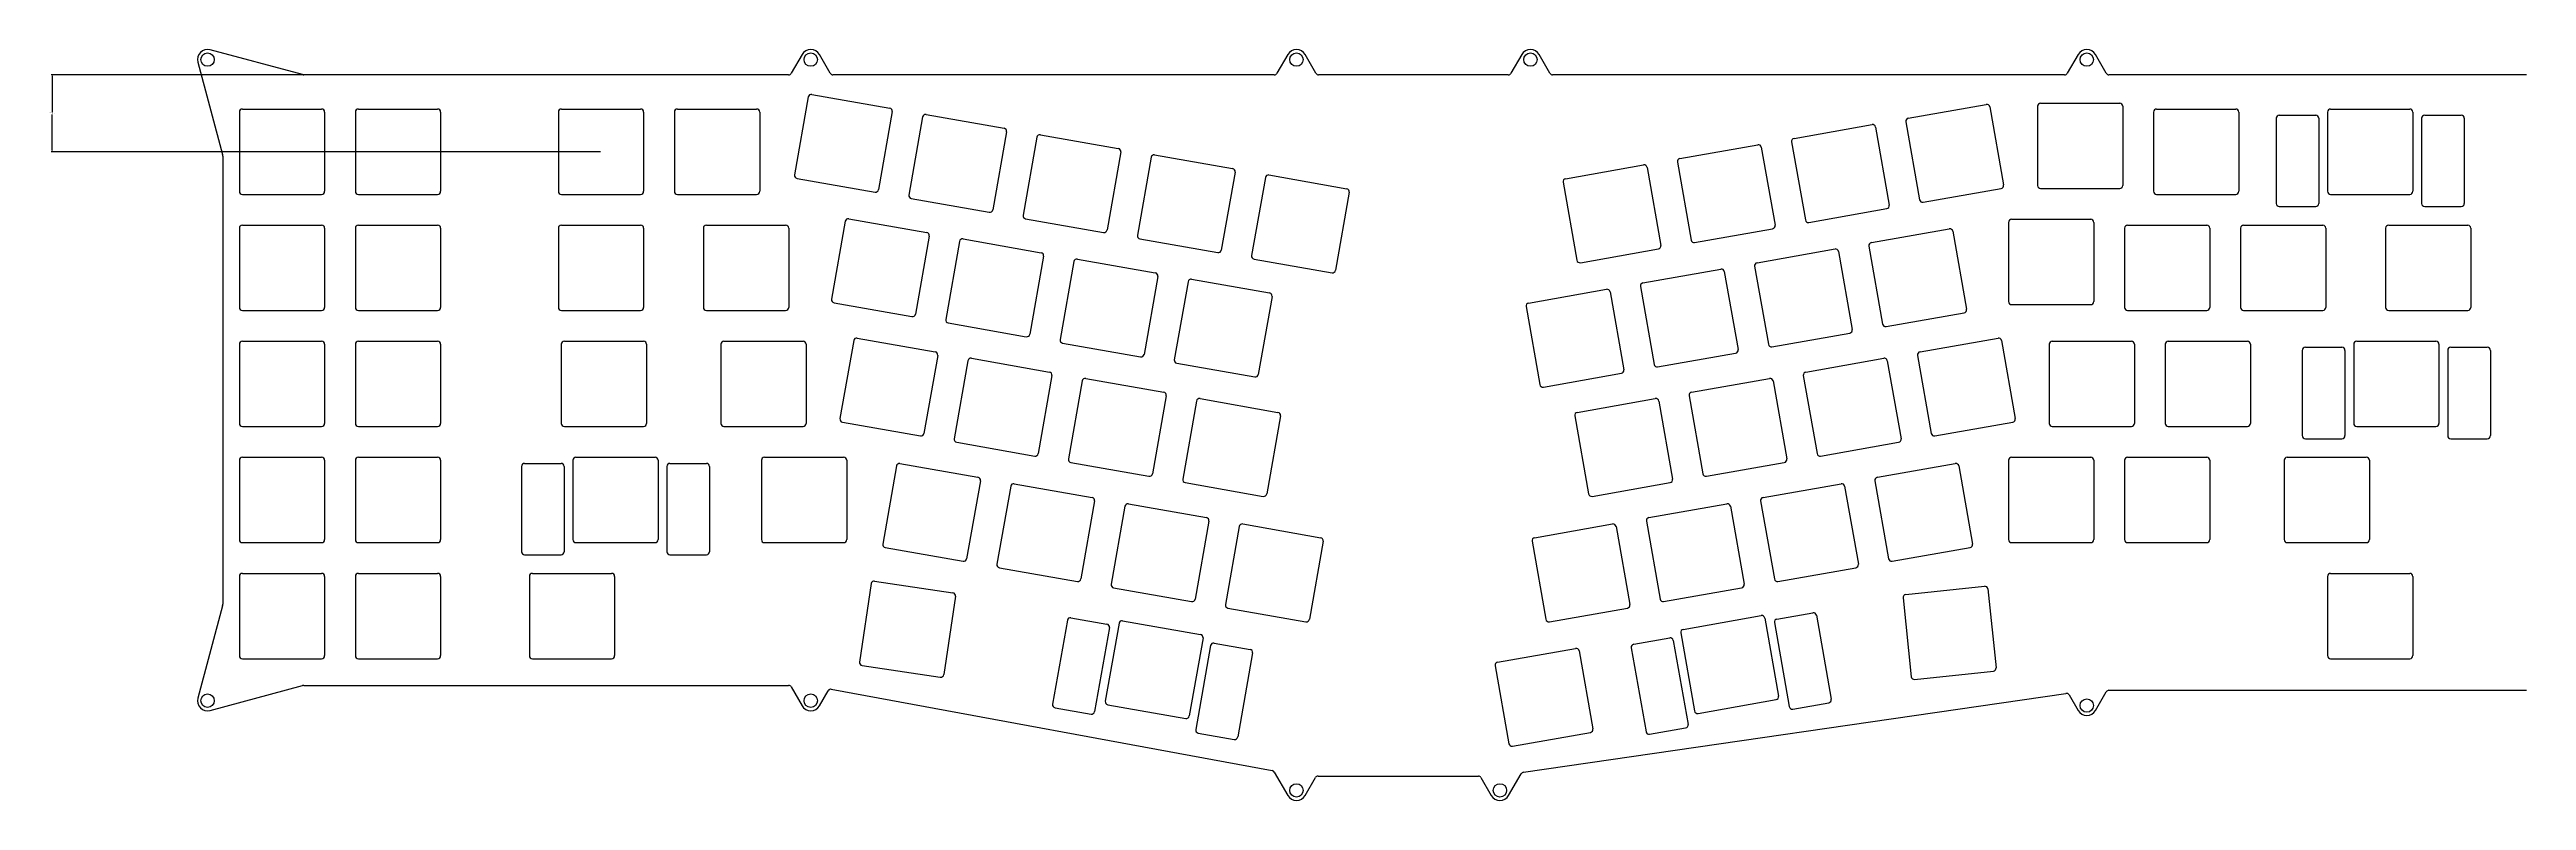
# Model space of a CAD drawing. Header units: millimetres. Extents: x -1 to 508, y -113 to 820.
# Drawn here: x 17.6 to 424.3, y 696.8 to 820 of the extents above; entities that cross this region are included whole.
import ezdxf

# ---------------------------------------------------------------- set-up
doc = ezdxf.new("R2010")
doc.units = ezdxf.units.MM
doc.header["$MEASUREMENT"] = 0
doc.layers.get('0').update_dxf_attribs({"linetype": 'CONTINUOUS'})
doc.layers.get('Defpoints').update_dxf_attribs({"linetype": 'CONTINUOUS'})
doc.dimstyles.get("Standard").update_dxf_attribs({"dimtxt": 0.18, "dimasz": 0.18, "dimexe": 0.18, "dimexo": 0.0625, "dimgap": 0.09, "dimtad": 0, "dimtih": 1, "dimtoh": 1, "dimdec": 4, "dimzin": 0, "dimdsep": 46, "dimtxsty": 'Standard', "dimcen": 0.09, "dimadec": 0, "dimazin": 0, "dimtfac": 1, "dimtdec": 4, "dimtofl": 0, "dimtmove": 0, "dimatfit": 3, "dimfxl": 1, "dimtolj": 1, "dimtzin": 0, "dimarcsym": 0})

# ---------------------------------------------------------------- blocks, each defined once
blk = doc.blocks.new('*D8')
at = {"color": 0, "linetype": 'Continuous', "lineweight": -2, "transparency": 16777216}
for p, q in [((108.06, 815.86), (17.83, 815.86)), ((18.01, 815.68), (18.01, 809.73)), ((18.01, 803.43), (18.01, 809.37)), ((108.06, 803.25), (17.83, 803.25))]:
    blk.add_line(p, q, dxfattribs=at)
at = {"color": 0, "linetype": 'Continuous', "transparency": 16777216}
for points in [[(17.98, 815.68), (18.04, 815.68), (18.01, 815.86)], [(17.98, 803.43), (18.04, 803.43), (18.01, 803.25)]]:
    blk.add_solid(points, dxfattribs=at)
at = {"layer": 'Defpoints', "color": 0, "linetype": 'Continuous', "transparency": 16777216}
for p in [(18.01, 815.86), (108.13, 815.86), (108.13, 803.25)]:
    blk.add_point(p, dxfattribs=at)
at = {"color": 0, "linetype": 'Continuous', "transparency": 16777216, "insert": (18.01, 809.55), "char_height": 0.18, "attachment_point": 5}
blk.add_mtext('\\A1;12.6118', dxfattribs=at)

msp = doc.modelspace()

# ---------------------------------------------------------------- linework, layer by layer
at = {"linetype": 'Continuous'}
for p, q in [((41.9121, 817.93901), (45.97713, 802.77878)), ((59.08961, 815.89068), (43.93566, 819.94071)), ((141.13016, 819.18177), (139.35481, 816.10677)), ((145.76339, 816.10677), (143.98804, 819.18177)), ((220.88337, 819.18177), (219.10802, 816.10677)), ((225.51661, 816.10677), (223.74126, 819.18177)), ((259.30453, 819.18177), (257.52919, 816.10677)), ((263.9378, 816.10677), (262.16244, 819.18179)), ((350.6649, 819.18177), (348.88954, 816.10677)), ((355.29813, 816.10677), (353.52278, 819.18177)), ((138.92179, 815.85677), (59.34781, 815.85677)), ((218.67501, 815.85677), (146.19641, 815.85677)), ((257.09617, 815.85677), (225.94962, 815.85677)), ((348.45653, 815.85677), (264.37081, 815.85677)), ((424.28929, 815.85677), (355.73114, 815.85677)), ((46.01125, 802.51979), (46.01125, 728.98906)), ((45.97717, 728.73024), (41.91747, 713.57922)), ((43.9383, 711.55839), (59.08932, 715.6181)), ((59.34814, 715.65217), (138.92179, 715.65217)), ((139.35481, 715.40217), (141.13016, 712.32717)), ((143.98804, 712.32717), (145.40882, 714.78803)), ((145.93256, 715.02973), (218.333, 701.67111)), ((259.57362, 701.40064), (348.6691, 714.35608)), ((349.17406, 714.11128), (350.6649, 711.52907)), ((353.52278, 711.52907), (355.29813, 714.60407)), ((355.73114, 714.85407), (424.28929, 714.85407)), ((218.67529, 701.42941), (220.88337, 697.60488)), ((223.74126, 697.60488), (225.42956, 700.52912)), ((225.86258, 700.77912), (252.18321, 700.77912)), ((252.61622, 700.52912), (254.30453, 697.60488)), ((257.16241, 697.60488), (259.21256, 701.15584))]:
    msp.add_line(p, q, dxfattribs=at)
for p, q in [((48.73815, 809.745), (48.73815, 796.745)), ((49.23815, 810.245), (62.23815, 810.245)), ((62.73815, 809.745), (62.73815, 796.745)), ((67.78815, 809.745), (67.78815, 796.745)), ((68.28815, 810.245), (81.28815, 810.245)), ((81.78815, 809.745), (81.78815, 796.745)), ((101.12565, 809.745), (101.12565, 796.745)), ((101.62565, 810.245), (114.62565, 810.245)), ((115.12565, 809.745), (115.12565, 796.745)), ((120.17565, 809.745), (120.17565, 796.745)), ((120.67565, 810.245), (133.67565, 810.245)), ((134.17565, 809.745), (134.17565, 796.745)), ((142.1645, 812.24856), (139.90707, 799.44606)), ((142.74373, 812.65414), (155.54623, 810.39671)), ((155.95181, 809.81748), (153.69438, 797.01498)), ((322.78728, 808.74271), (335.58978, 811.00014)), ((336.16901, 810.59456), (338.42644, 797.79206)), ((344.01315, 810.6975), (344.01315, 797.6975)), ((344.51315, 811.1975), (357.51315, 811.1975)), ((358.01315, 810.6975), (358.01315, 797.6975)), ((363.06315, 809.745), (363.06315, 796.745)), ((363.56315, 810.245), (376.56315, 810.245)), ((377.06315, 809.745), (377.06315, 796.745)), ((391.63815, 809.745), (391.63815, 796.745)), ((392.13815, 810.245), (405.13815, 810.245)), ((405.63815, 809.745), (405.63815, 796.745)), ((160.92509, 808.94056), (158.66766, 796.13806)), ((161.50431, 809.34614), (174.30682, 807.08871)), ((174.7124, 806.50949), (172.45497, 793.70699)), ((179.68567, 805.63256), (177.42825, 792.83006)), ((180.2649, 806.03814), (193.0674, 803.78072)), ((304.02669, 805.43471), (316.82919, 807.69214)), ((317.40842, 807.28656), (319.66585, 794.48406)), ((322.3817, 808.16348), (324.63913, 795.36098)), ((383.20015, 808.745), (383.20015, 794.745)), ((383.70015, 809.245), (389.70015, 809.245)), ((390.20015, 808.745), (390.20015, 794.745)), ((407.07615, 808.745), (407.07615, 794.745)), ((407.57615, 809.245), (413.57615, 809.245)), ((414.07615, 808.745), (414.07615, 794.745)), ((193.47298, 803.20149), (191.21556, 790.39899)), ((198.44626, 802.32456), (196.18884, 789.52206)), ((199.02549, 802.73014), (211.82799, 800.47272)), ((284.86053, 801.54749), (287.11795, 788.74499)), ((285.26611, 802.12672), (298.06861, 804.38414)), ((298.64783, 803.97856), (300.90526, 791.17606)), ((303.62111, 804.85549), (305.87854, 792.05299)), ((140.31265, 798.86683), (153.11515, 796.6094)), ((212.23357, 799.89349), (209.97614, 787.09099)), ((217.20685, 799.01657), (214.94942, 786.21407)), ((217.78608, 799.42215), (230.58858, 797.16472)), ((266.09994, 798.23949), (268.35736, 785.43699)), ((266.50552, 798.81872), (279.30802, 801.07615)), ((279.88725, 800.67057), (282.14467, 787.86807)), ((325.21836, 794.9554), (338.02086, 797.21283)), ((344.51315, 797.1975), (357.51315, 797.1975)), ((49.23815, 796.245), (62.23815, 796.245)), ((68.28815, 796.245), (81.28815, 796.245)), ((101.62565, 796.245), (114.62565, 796.245)), ((120.67565, 796.245), (133.67565, 796.245)), ((159.07324, 795.55883), (171.87574, 793.30141)), ((230.99416, 796.58549), (228.73673, 783.78299)), ((306.45777, 791.64741), (319.26027, 793.90483)), ((363.56315, 796.245), (376.56315, 796.245)), ((383.70015, 794.245), (389.70015, 794.245)), ((392.13815, 796.245), (405.13815, 796.245)), ((407.57615, 794.245), (413.57615, 794.245)), ((48.73815, 790.695), (48.73815, 777.695)), ((49.23815, 791.195), (62.23815, 791.195)), ((62.73815, 790.695), (62.73815, 777.695)), ((67.78815, 790.695), (67.78815, 777.695)), ((68.28815, 791.195), (81.28815, 791.195)), ((81.78815, 790.695), (81.78815, 777.695)), ((101.12565, 790.695), (101.12565, 777.695)), ((101.62565, 791.195), (114.62565, 791.195)), ((115.12565, 790.695), (115.12565, 777.695)), ((124.93815, 790.695), (124.93815, 777.695)), ((125.43815, 791.195), (138.43815, 791.195)), ((138.93815, 790.695), (138.93815, 777.695)), ((148.2368, 791.83397), (145.97937, 779.03147)), ((148.81602, 792.23955), (161.61852, 789.98213)), ((162.0241, 789.4029), (159.76668, 776.6004)), ((177.83383, 792.25083), (190.63633, 789.99341)), ((287.69718, 788.33941), (300.49968, 790.59683)), ((316.71499, 788.32813), (329.51749, 790.58555)), ((330.09671, 790.17997), (332.35414, 777.37747)), ((339.25065, 791.6475), (339.25065, 778.6475)), ((339.75065, 792.1475), (352.75065, 792.1475)), ((353.25065, 791.6475), (353.25065, 778.6475)), ((358.30065, 790.695), (358.30065, 777.695)), ((358.80065, 791.195), (371.80065, 791.195)), ((372.30065, 790.695), (372.30065, 777.695)), ((377.35065, 790.695), (377.35065, 777.695)), ((377.85065, 791.195), (390.85065, 791.195)), ((391.35065, 790.695), (391.35065, 777.695)), ((401.16315, 790.695), (401.16315, 777.695)), ((401.66315, 791.195), (414.66315, 791.195)), ((415.16315, 790.695), (415.16315, 777.695)), ((166.99738, 788.52597), (164.73996, 775.72347)), ((167.57661, 788.93155), (180.37911, 786.67413)), ((180.78469, 786.0949), (178.52727, 773.2924)), ((185.75797, 785.21798), (183.50054, 772.41548)), ((186.3372, 785.62356), (199.1397, 783.36613)), ((196.59442, 788.94284), (209.39692, 786.68541)), ((215.355, 785.63484), (228.1575, 783.37741)), ((268.93659, 785.03141), (281.73909, 787.28884)), ((297.9544, 785.02013), (310.7569, 787.27755)), ((311.33613, 786.87197), (313.59355, 774.06947)), ((316.30941, 787.7489), (318.56683, 774.9464)), ((199.54528, 782.7869), (197.28785, 769.9844)), ((204.51856, 781.90998), (202.26113, 769.10748)), ((205.09779, 782.31556), (217.90029, 780.05813)), ((278.78823, 781.1329), (281.04566, 768.3304)), ((279.19381, 781.71213), (291.99631, 783.96956)), ((292.57554, 783.56398), (294.83296, 770.76148)), ((297.54882, 784.4409), (299.80624, 771.6384)), ((49.23815, 777.195), (62.23815, 777.195)), ((68.28815, 777.195), (81.28815, 777.195)), ((101.62565, 777.195), (114.62565, 777.195)), ((125.43815, 777.195), (138.43815, 777.195)), ((146.38495, 778.45224), (159.18745, 776.19482)), ((218.30587, 779.4789), (216.04844, 766.6764)), ((260.02764, 777.8249), (262.28507, 765.0224)), ((260.43322, 778.40413), (273.23572, 780.66156)), ((273.81495, 780.25598), (276.07238, 767.45348)), ((339.75065, 778.1475), (352.75065, 778.1475)), ((358.80065, 777.195), (371.80065, 777.195)), ((377.85065, 777.195), (390.85065, 777.195)), ((401.66315, 777.195), (414.66315, 777.195)), ((165.14554, 775.14425), (177.94804, 772.88682)), ((300.38547, 771.23282), (313.18797, 773.49025)), ((319.14606, 774.54082), (331.94856, 776.79824)), ((48.73815, 771.645), (48.73815, 758.645)), ((49.23815, 772.145), (62.23815, 772.145)), ((62.73815, 771.645), (62.73815, 758.645)), ((67.78815, 771.645), (67.78815, 758.645)), ((68.28815, 772.145), (81.28815, 772.145)), ((81.78815, 771.645), (81.78815, 758.645)), ((101.6019, 771.645), (101.6019, 758.645)), ((102.1019, 772.145), (115.1019, 772.145)), ((115.6019, 771.645), (115.6019, 758.645)), ((127.79565, 771.645), (127.79565, 758.645)), ((128.29565, 772.145), (141.29565, 772.145)), ((141.79565, 771.645), (141.79565, 758.645)), ((149.61894, 772.24638), (147.36152, 759.44388)), ((150.19817, 772.65196), (163.00067, 770.39454)), ((163.40625, 769.81531), (161.14883, 757.01281)), ((168.37953, 768.93839), (166.12211, 756.13589)), ((168.95876, 769.34397), (181.76126, 767.08654)), ((183.90612, 771.83625), (196.70863, 769.57882)), ((281.62488, 767.92482), (294.42739, 770.18225)), ((305.95254, 767.08654), (318.75504, 769.34397)), ((319.33427, 768.93839), (321.5917, 756.13589)), ((324.30755, 769.81531), (326.56498, 757.01281)), ((324.71313, 770.39454), (337.51563, 772.65196)), ((338.09486, 772.24638), (340.35229, 759.44388)), ((345.91815, 771.645), (345.91815, 758.645)), ((346.41815, 772.145), (359.41815, 772.145)), ((359.91815, 771.645), (359.91815, 758.645)), ((364.96815, 771.645), (364.96815, 758.645)), ((365.46815, 772.145), (378.46815, 772.145)), ((378.96815, 771.645), (378.96815, 758.645)), ((387.4864, 770.645), (387.4864, 756.645)), ((387.9864, 771.145), (393.9864, 771.145)), ((394.4864, 770.645), (394.4864, 756.645)), ((395.9244, 771.645), (395.9244, 758.645)), ((396.4244, 772.145), (409.4244, 772.145)), ((409.9244, 771.645), (409.9244, 758.645)), ((411.3624, 770.645), (411.3624, 756.645)), ((411.8624, 771.145), (417.8624, 771.145)), ((418.3624, 770.645), (418.3624, 756.645)), ((182.16684, 766.50731), (179.90941, 753.70481)), ((187.14012, 765.63039), (184.88269, 752.82789)), ((187.71935, 766.03597), (200.52185, 763.77854)), ((202.66671, 768.52825), (215.46921, 766.27082)), ((262.8643, 764.61682), (275.6668, 766.87425)), ((287.19195, 763.77854), (299.99446, 766.03597)), ((300.57368, 765.63039), (302.83111, 752.82789)), ((305.54696, 766.50731), (307.80439, 753.70481)), ((200.92743, 763.19931), (198.67, 750.39681)), ((205.90071, 762.32239), (203.64328, 749.51989)), ((206.47994, 762.72797), (219.28244, 760.47054)), ((268.43137, 760.47054), (281.23387, 762.72797)), ((281.8131, 762.32239), (284.07052, 749.51989)), ((286.78637, 763.19931), (289.0438, 750.39681)), ((49.23815, 758.145), (62.23815, 758.145)), ((68.28815, 758.145), (81.28815, 758.145)), ((102.1019, 758.145), (115.1019, 758.145)), ((128.29565, 758.145), (141.29565, 758.145)), ((147.7671, 758.86466), (160.5696, 756.60723)), ((219.68802, 759.89132), (217.43059, 747.08882)), ((268.02579, 759.89132), (270.28321, 747.08882)), ((327.1442, 756.60723), (339.94671, 758.86466)), ((346.41815, 758.145), (359.41815, 758.145)), ((365.46815, 758.145), (378.46815, 758.145)), ((396.4244, 758.145), (409.4244, 758.145)), ((48.73815, 752.595), (48.73815, 739.595)), ((49.23815, 753.095), (62.23815, 753.095)), ((62.73815, 752.595), (62.73815, 739.595)), ((67.78815, 752.595), (67.78815, 739.595)), ((68.28815, 753.095), (81.28815, 753.095)), ((81.78815, 752.595), (81.78815, 739.595)), ((103.5069, 752.595), (103.5069, 739.595)), ((104.0069, 753.095), (117.0069, 753.095)), ((117.5069, 752.595), (117.5069, 739.595)), ((134.46315, 752.595), (134.46315, 739.595)), ((134.96315, 753.095), (147.96315, 753.095)), ((148.46315, 752.595), (148.46315, 739.595)), ((166.52769, 755.55666), (179.33019, 753.29923)), ((308.38362, 753.29923), (321.18612, 755.55666)), ((339.25065, 752.595), (339.25065, 739.595)), ((339.75065, 753.095), (352.75065, 753.095)), ((353.25065, 752.595), (353.25065, 739.595)), ((358.30065, 752.595), (358.30065, 739.595)), ((358.80065, 753.095), (371.80065, 753.095)), ((372.30065, 752.595), (372.30065, 739.595)), ((384.4944, 752.595), (384.4944, 739.595)), ((384.9944, 753.095), (397.9944, 753.095)), ((387.9864, 756.145), (393.9864, 756.145)), ((398.4944, 752.595), (398.4944, 739.595)), ((411.8624, 756.145), (417.8624, 756.145)), ((95.0689, 751.595), (95.0689, 737.595)), ((95.5689, 752.095), (101.5689, 752.095)), ((102.0689, 751.595), (102.0689, 737.595)), ((118.9449, 751.595), (118.9449, 737.595)), ((119.4449, 752.095), (125.4449, 752.095)), ((125.9449, 751.595), (125.9449, 737.595)), ((156.62927, 751.6664), (154.37184, 738.8639)), ((157.2085, 752.07198), (170.011, 749.81455)), ((170.41658, 749.23532), (168.15915, 736.43282)), ((175.96909, 748.76398), (188.77159, 746.50655)), ((185.28827, 752.24866), (198.09077, 749.99123)), ((204.04886, 748.94066), (216.85136, 746.68324)), ((270.86244, 746.68324), (283.66494, 748.94066)), ((289.62303, 749.99123), (302.42553, 752.24866)), ((298.94222, 746.50655), (311.74472, 748.76398)), ((317.29722, 749.23532), (319.55465, 736.43282)), ((317.7028, 749.81455), (330.50531, 752.07198)), ((331.08453, 751.6664), (333.34196, 738.8639)), ((175.38986, 748.3584), (173.13243, 735.5559)), ((189.17717, 745.92733), (186.91974, 733.12482)), ((194.15045, 745.0504), (191.89302, 732.2479)), ((194.72967, 745.45598), (207.53217, 743.19856)), ((280.18163, 743.19856), (292.98413, 745.45598)), ((293.56336, 745.0504), (295.82078, 732.2479)), ((298.53664, 745.92733), (300.79406, 733.12482)), ((312.32395, 748.3584), (314.58137, 735.5559)), ((207.93775, 742.61933), (205.68033, 729.81683)), ((212.91103, 741.7424), (210.65361, 728.9399)), ((213.49026, 742.14798), (226.29276, 739.89056)), ((261.42104, 739.89056), (274.22354, 742.14798)), ((274.80277, 741.7424), (277.0602, 728.9399)), ((279.77605, 742.61933), (282.03348, 729.81683)), ((49.23815, 739.095), (62.23815, 739.095)), ((68.28815, 739.095), (81.28815, 739.095)), ((95.5689, 737.095), (101.5689, 737.095)), ((104.0069, 739.095), (117.0069, 739.095)), ((119.4449, 737.095), (125.4449, 737.095)), ((134.96315, 739.095), (147.96315, 739.095)), ((154.77742, 738.28467), (167.57992, 736.02724)), ((226.69834, 739.31133), (224.44092, 726.50883)), ((261.01546, 739.31133), (263.27289, 726.50883)), ((320.13388, 736.02724), (332.93638, 738.28467)), ((339.75065, 739.095), (352.75065, 739.095)), ((358.80065, 739.095), (371.80065, 739.095)), ((384.9944, 739.095), (397.9944, 739.095)), ((48.73815, 733.545), (48.73815, 720.545)), ((49.23815, 734.045), (62.23815, 734.045)), ((62.73815, 733.545), (62.73815, 720.545)), ((67.78815, 733.545), (67.78815, 720.545)), ((68.28815, 734.045), (81.28815, 734.045)), ((81.78815, 733.545), (81.78815, 720.545)), ((96.36315, 733.545), (96.36315, 720.545)), ((96.86315, 734.045), (109.86315, 734.045)), ((110.36315, 733.545), (110.36315, 720.545)), ((152.47872, 732.35473), (150.5572, 719.49752)), ((153.04713, 732.77533), (165.90434, 730.85381)), ((173.53801, 734.97667), (186.34051, 732.71925)), ((301.37329, 732.71925), (314.17579, 734.97667)), ((391.63815, 733.545), (391.63815, 720.545)), ((392.13815, 734.045), (405.13815, 734.045)), ((405.63815, 733.545), (405.63815, 720.545)), ((166.32494, 730.2854), (164.40342, 717.42819)), ((192.2986, 731.66867), (205.1011, 729.41125)), ((211.05919, 728.36068), (223.86169, 726.10325)), ((263.85212, 726.10325), (276.65462, 728.36068)), ((282.6127, 729.41125), (295.4152, 731.66867)), ((321.9164, 730.02024), (323.27527, 717.09146)), ((322.3614, 730.56977), (335.29018, 731.92864)), ((335.83971, 731.48364), (337.19858, 718.55485)), ((184.70407, 726.35675), (182.27299, 712.56944)), ((185.28329, 726.76233), (191.19214, 725.72044)), ((191.59772, 725.14121), (189.16664, 711.3539)), ((193.18752, 725.87631), (190.93009, 713.07381)), ((193.76675, 726.28189), (206.56925, 724.02447)), ((285.42912, 724.27224), (287.68655, 711.46974)), ((285.8347, 724.85147), (298.6372, 727.10889)), ((299.21643, 726.70331), (301.47386, 713.90081)), ((300.80623, 725.96821), (303.23731, 712.1809)), ((301.21181, 726.54744), (307.12066, 727.58933)), ((307.69989, 727.18375), (310.13096, 713.39644)), ((49.23815, 720.045), (62.23815, 720.045)), ((68.28815, 720.045), (81.28815, 720.045)), ((96.86315, 720.045), (109.86315, 720.045)), ((206.97483, 723.44524), (204.7174, 710.64274)), ((208.21733, 722.21073), (205.78626, 708.42342)), ((208.79656, 722.61631), (214.70541, 721.57442)), ((215.11099, 720.99519), (212.67991, 707.20788)), ((255.34875, 719.47597), (268.15125, 721.7334)), ((268.73047, 721.32782), (270.9879, 708.52532)), ((277.29296, 721.82219), (279.72404, 708.03488)), ((277.69854, 722.40142), (283.60739, 723.44331)), ((284.18662, 723.03773), (286.61769, 709.25042)), ((392.13815, 720.045), (405.13815, 720.045)), ((150.9778, 718.92911), (163.83501, 717.00759)), ((254.94317, 718.89674), (257.20059, 706.09424)), ((323.8248, 716.64646), (336.75358, 718.00533)), ((182.67857, 711.99021), (188.58742, 710.94832)), ((191.33567, 712.49459), (204.13818, 710.23716)), ((288.26577, 711.06416), (301.06828, 713.32159)), ((303.81653, 711.77532), (309.72538, 712.81721)), ((206.19184, 707.84419), (212.10069, 706.8023)), ((257.77982, 705.68866), (270.58232, 707.94609)), ((280.30326, 707.6293), (286.21211, 708.67119))]:
    msp.add_line(p, q)
for centre in [(43.51125, 818.35677), (142.5591, 818.35677), (222.31232, 818.35677), (260.73347, 818.35677), (352.09384, 818.35677), (43.51125, 713.15217), (142.5591, 713.15217), (352.09384, 712.35407), (222.31232, 698.42988), (255.73347, 698.42988)]:
    msp.add_circle(centre, 1.1, dxfattribs=at)
for centre, radius, start, end in [((43.50061, 818.35683), 1.64254, 74.6412512, 194.7363166), ((142.5591, 818.35677), 1.65, 30, 150), ((222.31232, 818.35677), 1.65, 30, 150), ((260.73349, 818.35674), 1.65003, 30.001354, 149.999323), ((352.09384, 818.35677), 1.65, 30, 150), ((59.34781, 816.85677), 1, 255.0368963, 270), ((138.92179, 816.35677), 0.5, 270, 330), ((146.19641, 816.35677), 0.5, 210, 270), ((218.67501, 816.35677), 0.5, 270, 330), ((225.94962, 816.35677), 0.5, 210, 270), ((257.09617, 816.35677), 0.5, 270, 330.0001528), ((264.37081, 816.35677), 0.5, 210, 270), ((348.45653, 816.35677), 0.5, 270, 330), ((355.73114, 816.35677), 0.5, 210, 270), ((45.01125, 802.51979), 1, 0, 15.0100564), ((45.01125, 728.98906), 1, 345, 0), ((43.51125, 713.15217), 1.65, 165, 285), ((59.34814, 714.65217), 1, 90, 105), ((138.92179, 715.15217), 0.5, 30, 90), ((142.5591, 713.15217), 1.65, 210, 330), ((145.84183, 714.53803), 0.5, 79.5459134, 150), ((348.74104, 713.86128), 0.5, 30, 98.2734332), ((355.73114, 714.35407), 0.5, 90, 150), ((352.09384, 712.35407), 1.65, 210, 330), ((218.24227, 701.17941), 0.5, 30, 79.5459134), ((225.86258, 700.27912), 0.5, 90, 150), ((252.18321, 700.27912), 0.5, 30, 90), ((259.64557, 700.90584), 0.5, 98.2734332, 150), ((222.31232, 698.42988), 1.65, 210, 330), ((255.73347, 698.42988), 1.65, 210, 330)]:
    msp.add_arc(centre, radius, start, end, dxfattribs=at)
for centre, start, end in [((49.23815, 809.745), 90, 180), ((62.23815, 809.745), 0, 90), ((68.28815, 809.745), 90, 180), ((81.28815, 809.745), 0, 90), ((101.62565, 809.745), 90, 180), ((114.62565, 809.745), 0, 90), ((120.67565, 809.745), 90, 180), ((133.67565, 809.745), 0, 90), ((142.6569, 812.16173), 80, 170), ((155.4594, 809.90431), 350, 80), ((335.67661, 810.50774), 10, 100), ((344.51315, 810.6975), 90, 180), ((357.51315, 810.6975), 0, 90), ((363.56315, 809.745), 90, 180), ((376.56315, 809.745), 0, 90), ((392.13815, 809.745), 90, 180), ((405.13815, 809.745), 0, 90), ((161.41749, 808.85374), 80, 170), ((174.21999, 806.59631), 350, 80), ((180.17808, 805.54574), 80, 170), ((304.11352, 804.94231), 100, 190), ((316.91602, 807.19974), 10, 100), ((322.87411, 808.25031), 100, 190), ((383.70015, 808.745), 90, 180), ((389.70015, 808.745), 0, 90), ((407.57615, 808.745), 90, 180), ((413.57615, 808.745), 0, 90), ((192.98058, 803.28831), 350, 80), ((198.93867, 802.23774), 80, 170), ((285.35293, 801.63431), 100, 190), ((298.15543, 803.89174), 10, 100), ((140.39948, 799.35923), 170, 260), ((211.74117, 799.98031), 350, 80), ((217.69925, 798.92974), 80, 170), ((266.59234, 798.32632), 100, 190), ((279.39484, 800.58374), 10, 100), ((337.93403, 797.70523), 280, 10), ((344.51315, 797.6975), 180, 270), ((357.51315, 797.6975), 270, 0), ((49.23815, 796.745), 180, 270), ((62.23815, 796.745), 270, 0), ((68.28815, 796.745), 180, 270), ((81.28815, 796.745), 270, 0), ((101.62565, 796.745), 180, 270), ((114.62565, 796.745), 270, 0), ((120.67565, 796.745), 180, 270), ((133.67565, 796.745), 270, 0), ((153.20198, 797.10181), 260, 350), ((159.16006, 796.05124), 170, 260), ((171.96257, 793.79381), 260, 350), ((230.50175, 796.67232), 350, 80), ((319.17344, 794.39724), 280, 10), ((325.13153, 795.44781), 190, 280), ((363.56315, 796.745), 180, 270), ((376.56315, 796.745), 270, 0), ((383.70015, 794.745), 180, 270), ((389.70015, 794.745), 270, 0), ((392.13815, 796.745), 180, 270), ((405.13815, 796.745), 270, 0), ((407.57615, 794.745), 180, 270), ((413.57615, 794.745), 270, 0), ((49.23815, 790.695), 90, 180), ((62.23815, 790.695), 0, 90), ((68.28815, 790.695), 90, 180), ((81.28815, 790.695), 0, 90), ((101.62565, 790.695), 90, 180), ((114.62565, 790.695), 0, 90), ((125.43815, 790.695), 90, 180), ((138.43815, 790.695), 0, 90), ((148.7292, 791.74715), 80, 170), ((161.5317, 789.48972), 350, 80), ((177.92065, 792.74324), 170, 260), ((190.72315, 790.48581), 260, 350), ((196.68124, 789.43524), 170, 260), ((300.41286, 791.08924), 280, 10), ((306.37094, 792.13981), 190, 280), ((329.60431, 790.09315), 10, 100), ((339.75065, 791.6475), 90, 180), ((352.75065, 791.6475), 0, 90), ((358.80065, 790.695), 90, 180), ((371.80065, 790.695), 0, 90), ((377.85065, 790.695), 90, 180), ((390.85065, 790.695), 0, 90), ((401.66315, 790.695), 90, 180), ((414.66315, 790.695), 0, 90), ((167.48979, 788.43915), 80, 170), ((180.29229, 786.18172), 350, 80), ((186.25037, 785.13115), 80, 170), ((209.48374, 787.17781), 260, 350), ((215.44183, 786.12724), 170, 260), ((268.84977, 785.52381), 190, 280), ((281.65227, 787.78124), 280, 10), ((287.61036, 788.83181), 190, 280), ((298.04122, 784.52772), 100, 190), ((310.84372, 786.78515), 10, 100), ((316.80181, 787.83572), 100, 190), ((199.05288, 782.87373), 350, 80), ((205.01096, 781.82315), 80, 170), ((228.24433, 783.86982), 260, 350), ((279.28063, 781.21973), 100, 190), ((292.08313, 783.47715), 10, 100), ((49.23815, 777.695), 180, 270), ((62.23815, 777.695), 270, 0), ((68.28815, 777.695), 180, 270), ((81.28815, 777.695), 270, 0), ((101.62565, 777.695), 180, 270), ((114.62565, 777.695), 270, 0), ((125.43815, 777.695), 180, 270), ((138.43815, 777.695), 270, 0), ((146.47177, 778.94465), 170, 260), ((217.81346, 779.56573), 350, 80), ((260.52005, 777.91173), 100, 190), ((273.32255, 780.16916), 10, 100), ((331.86174, 777.29065), 280, 10), ((339.75065, 778.6475), 180, 270), ((352.75065, 778.6475), 270, 0), ((358.80065, 777.695), 180, 270), ((371.80065, 777.695), 270, 0), ((377.85065, 777.695), 180, 270), ((390.85065, 777.695), 270, 0), ((401.66315, 777.695), 180, 270), ((414.66315, 777.695), 270, 0), ((159.27427, 776.68722), 260, 350), ((165.23236, 775.63665), 170, 260), ((178.03486, 773.37922), 260, 350), ((313.10115, 773.98265), 280, 10), ((319.05924, 775.03322), 190, 280), ((49.23815, 771.645), 90, 180), ((62.23815, 771.645), 0, 90), ((68.28815, 771.645), 90, 180), ((81.28815, 771.645), 0, 90), ((102.1019, 771.645), 90, 180), ((115.1019, 771.645), 0, 90), ((128.29565, 771.645), 90, 180), ((141.29565, 771.645), 0, 90), ((150.11135, 772.15956), 80, 170), ((162.91385, 769.90213), 350, 80), ((168.87194, 768.85156), 80, 170), ((183.99295, 772.32865), 170, 260), ((196.79545, 770.07122), 260, 350), ((202.75354, 769.02065), 170, 260), ((294.34056, 770.67465), 280, 10), ((300.29865, 771.72522), 190, 280), ((318.84187, 768.85156), 10, 100), ((324.79995, 769.90213), 100, 190), ((337.60245, 772.15956), 10, 100), ((346.41815, 771.645), 90, 180), ((359.41815, 771.645), 0, 90), ((365.46815, 771.645), 90, 180), ((378.46815, 771.645), 0, 90), ((387.9864, 770.645), 90, 180), ((393.9864, 770.645), 0, 90), ((396.4244, 771.645), 90, 180), ((409.4244, 771.645), 0, 90), ((411.8624, 770.645), 90, 180), ((417.8624, 770.645), 0, 90), ((181.67444, 766.59414), 350, 80), ((187.63252, 765.54356), 80, 170), ((215.55604, 766.76323), 260, 350), ((262.77747, 765.10923), 190, 280), ((275.57997, 767.36665), 280, 10), ((281.53806, 768.41723), 190, 280), ((300.08128, 765.54356), 10, 100), ((306.03937, 766.59414), 100, 190), ((200.43502, 763.28614), 350, 80), ((206.39311, 762.23557), 80, 170), ((281.32069, 762.23557), 10, 100), ((287.27878, 763.28614), 100, 190), ((49.23815, 758.645), 180, 270), ((62.23815, 758.645), 270, 0), ((68.28815, 758.645), 180, 270), ((81.28815, 758.645), 270, 0), ((102.1019, 758.645), 180, 270), ((115.1019, 758.645), 270, 0), ((128.29565, 758.645), 180, 270), ((141.29565, 758.645), 270, 0), ((147.85392, 759.35706), 170, 260), ((160.65642, 757.09963), 260, 350), ((219.19561, 759.97814), 350, 80), ((268.51819, 759.97814), 100, 190), ((327.05738, 757.09963), 190, 280), ((339.85988, 759.35706), 280, 10), ((346.41815, 758.645), 180, 270), ((359.41815, 758.645), 270, 0), ((365.46815, 758.645), 180, 270), ((378.46815, 758.645), 270, 0), ((387.9864, 756.645), 180, 270), ((393.9864, 756.645), 270, 0), ((396.4244, 758.645), 180, 270), ((409.4244, 758.645), 270, 0), ((411.8624, 756.645), 180, 270), ((417.8624, 756.645), 270, 0), ((49.23815, 752.595), 90, 180), ((62.23815, 752.595), 0, 90), ((68.28815, 752.595), 90, 180), ((81.28815, 752.595), 0, 90), ((104.0069, 752.595), 90, 180), ((117.0069, 752.595), 0, 90), ((134.96315, 752.595), 90, 180), ((147.96315, 752.595), 0, 90), ((166.61451, 756.04906), 170, 260), ((179.41701, 753.79164), 260, 350), ((185.3751, 752.74106), 170, 260), ((302.33871, 752.74106), 280, 10), ((308.29679, 753.79164), 190, 280), ((321.09929, 756.04906), 280, 10), ((339.75065, 752.595), 90, 180), ((352.75065, 752.595), 0, 90), ((358.80065, 752.595), 90, 180), ((371.80065, 752.595), 0, 90), ((384.9944, 752.595), 90, 180), ((397.9944, 752.595), 0, 90), ((95.5689, 751.595), 90, 180), ((101.5689, 751.595), 0, 90), ((119.4449, 751.595), 90, 180), ((125.4449, 751.595), 0, 90), ((157.12167, 751.57957), 80, 170), ((169.92417, 749.32215), 350, 80), ((175.88226, 748.27158), 80, 170), ((198.1776, 750.48364), 260, 350), ((204.13569, 749.43307), 170, 260), ((283.57812, 749.43307), 280, 10), ((289.53621, 750.48364), 190, 280), ((311.83154, 748.27158), 10, 100), ((317.78963, 749.32215), 100, 190), ((330.59213, 751.57957), 10, 100), ((188.68476, 746.01415), 350, 80), ((194.64285, 744.96358), 80, 170), ((216.93819, 747.17564), 260, 350), ((270.77562, 747.17564), 190, 280), ((293.07095, 744.96358), 10, 100), ((299.02904, 746.01415), 100, 190), ((207.44535, 742.70615), 350, 80), ((213.40344, 741.65558), 80, 170), ((274.31037, 741.65558), 10, 100), ((280.26845, 742.70615), 100, 190), ((49.23815, 739.595), 180, 270), ((62.23815, 739.595), 270, 0), ((68.28815, 739.595), 180, 270), ((81.28815, 739.595), 270, 0), ((95.5689, 737.595), 180, 270), ((101.5689, 737.595), 270, 0), ((104.0069, 739.595), 180, 270), ((117.0069, 739.595), 270, 0), ((119.4449, 737.595), 180, 270), ((125.4449, 737.595), 270, 0), ((134.96315, 739.595), 180, 270), ((147.96315, 739.595), 270, 0), ((154.86425, 738.77707), 170, 260), ((167.66675, 736.51965), 260, 350), ((226.20594, 739.39815), 350, 80), ((261.50787, 739.39815), 100, 190), ((320.04706, 736.51965), 190, 280), ((332.84956, 738.77707), 280, 10), ((339.75065, 739.595), 180, 270), ((352.75065, 739.595), 270, 0), ((358.80065, 739.595), 180, 270), ((371.80065, 739.595), 270, 0), ((384.9944, 739.595), 180, 270), ((397.9944, 739.595), 270, 0), ((49.23815, 733.545), 90, 180), ((62.23815, 733.545), 0, 90), ((68.28815, 733.545), 90, 180), ((81.28815, 733.545), 0, 90), ((96.86315, 733.545), 90, 180), ((109.86315, 733.545), 0, 90), ((152.97323, 732.28082), 81.5, 171.5), ((173.62484, 735.46908), 170, 260), ((186.42734, 733.21165), 260, 350), ((192.38542, 732.16108), 170, 260), ((295.32838, 732.16108), 280, 10), ((301.28647, 733.21165), 190, 280), ((314.08897, 735.46908), 280, 10), ((392.13815, 733.545), 90, 180), ((405.13815, 733.545), 0, 90), ((165.83044, 730.3593), 351.5, 81.5), ((205.18792, 729.90365), 260, 350), ((211.14601, 728.85308), 170, 260), ((276.56779, 728.85308), 280, 10), ((282.52588, 729.90365), 190, 280), ((322.41366, 730.07251), 96, 186), ((335.34245, 731.43138), 6, 96), ((185.19647, 726.26993), 80, 170), ((191.10532, 725.22804), 350, 80), ((193.67992, 725.78949), 80, 170), ((206.48243, 723.53206), 350, 80), ((223.94851, 726.59565), 260, 350), ((263.76529, 726.59565), 190, 280), ((285.92152, 724.35906), 100, 190), ((298.72403, 726.61649), 10, 100), ((301.29863, 726.05504), 100, 190), ((307.20748, 727.09693), 10, 100), ((49.23815, 720.545), 180, 270), ((62.23815, 720.545), 270, 0), ((68.28815, 720.545), 180, 270), ((81.28815, 720.545), 270, 0), ((96.86315, 720.545), 180, 270), ((109.86315, 720.545), 270, 0), ((208.70974, 722.1239), 80, 170), ((214.61859, 721.08201), 350, 80), ((268.23807, 721.24099), 10, 100), ((277.78536, 721.90901), 100, 190), ((283.69421, 722.9509), 10, 100), ((392.13815, 720.545), 180, 270), ((405.13815, 720.545), 270, 0), ((151.05171, 719.42362), 171.5, 261.5), ((163.90891, 717.50209), 261.5, 351.5), ((255.43557, 718.98357), 100, 190), ((323.77253, 717.14372), 186, 276), ((336.70132, 718.50259), 276, 6), ((182.76539, 712.48262), 170, 260), ((191.4225, 712.98699), 170, 260), ((300.98145, 713.81399), 280, 10), ((303.72971, 712.26773), 190, 280), ((309.63856, 713.30962), 280, 10), ((188.67424, 711.44073), 260, 350), ((204.225, 710.72956), 260, 350), ((206.27866, 708.33659), 170, 260), ((270.4955, 708.43849), 280, 10), ((280.21644, 708.1217), 190, 280), ((286.12529, 709.16359), 280, 10), ((288.17895, 711.55656), 190, 280), ((212.18751, 707.2947), 260, 350), ((257.693, 706.18107), 190, 280)]:
    msp.add_arc(centre, 0.5, start, end)

# ---------------------------------------------------------------- dimensions: what is measured, and where the dimension line sits
dim = msp.add_linear_dim(base=(18.01091, 815.85677), p1=(108.12565, 803.245), p2=(108.12565, 815.85677), angle=90, dimstyle='Standard', dxfattribs=at)
dim.commit()
dim.dimension.update_dxf_attribs({"geometry": '*D8', "text_midpoint": (18.01091, 809.55089)})

doc.saveas('drawing.dxf')
